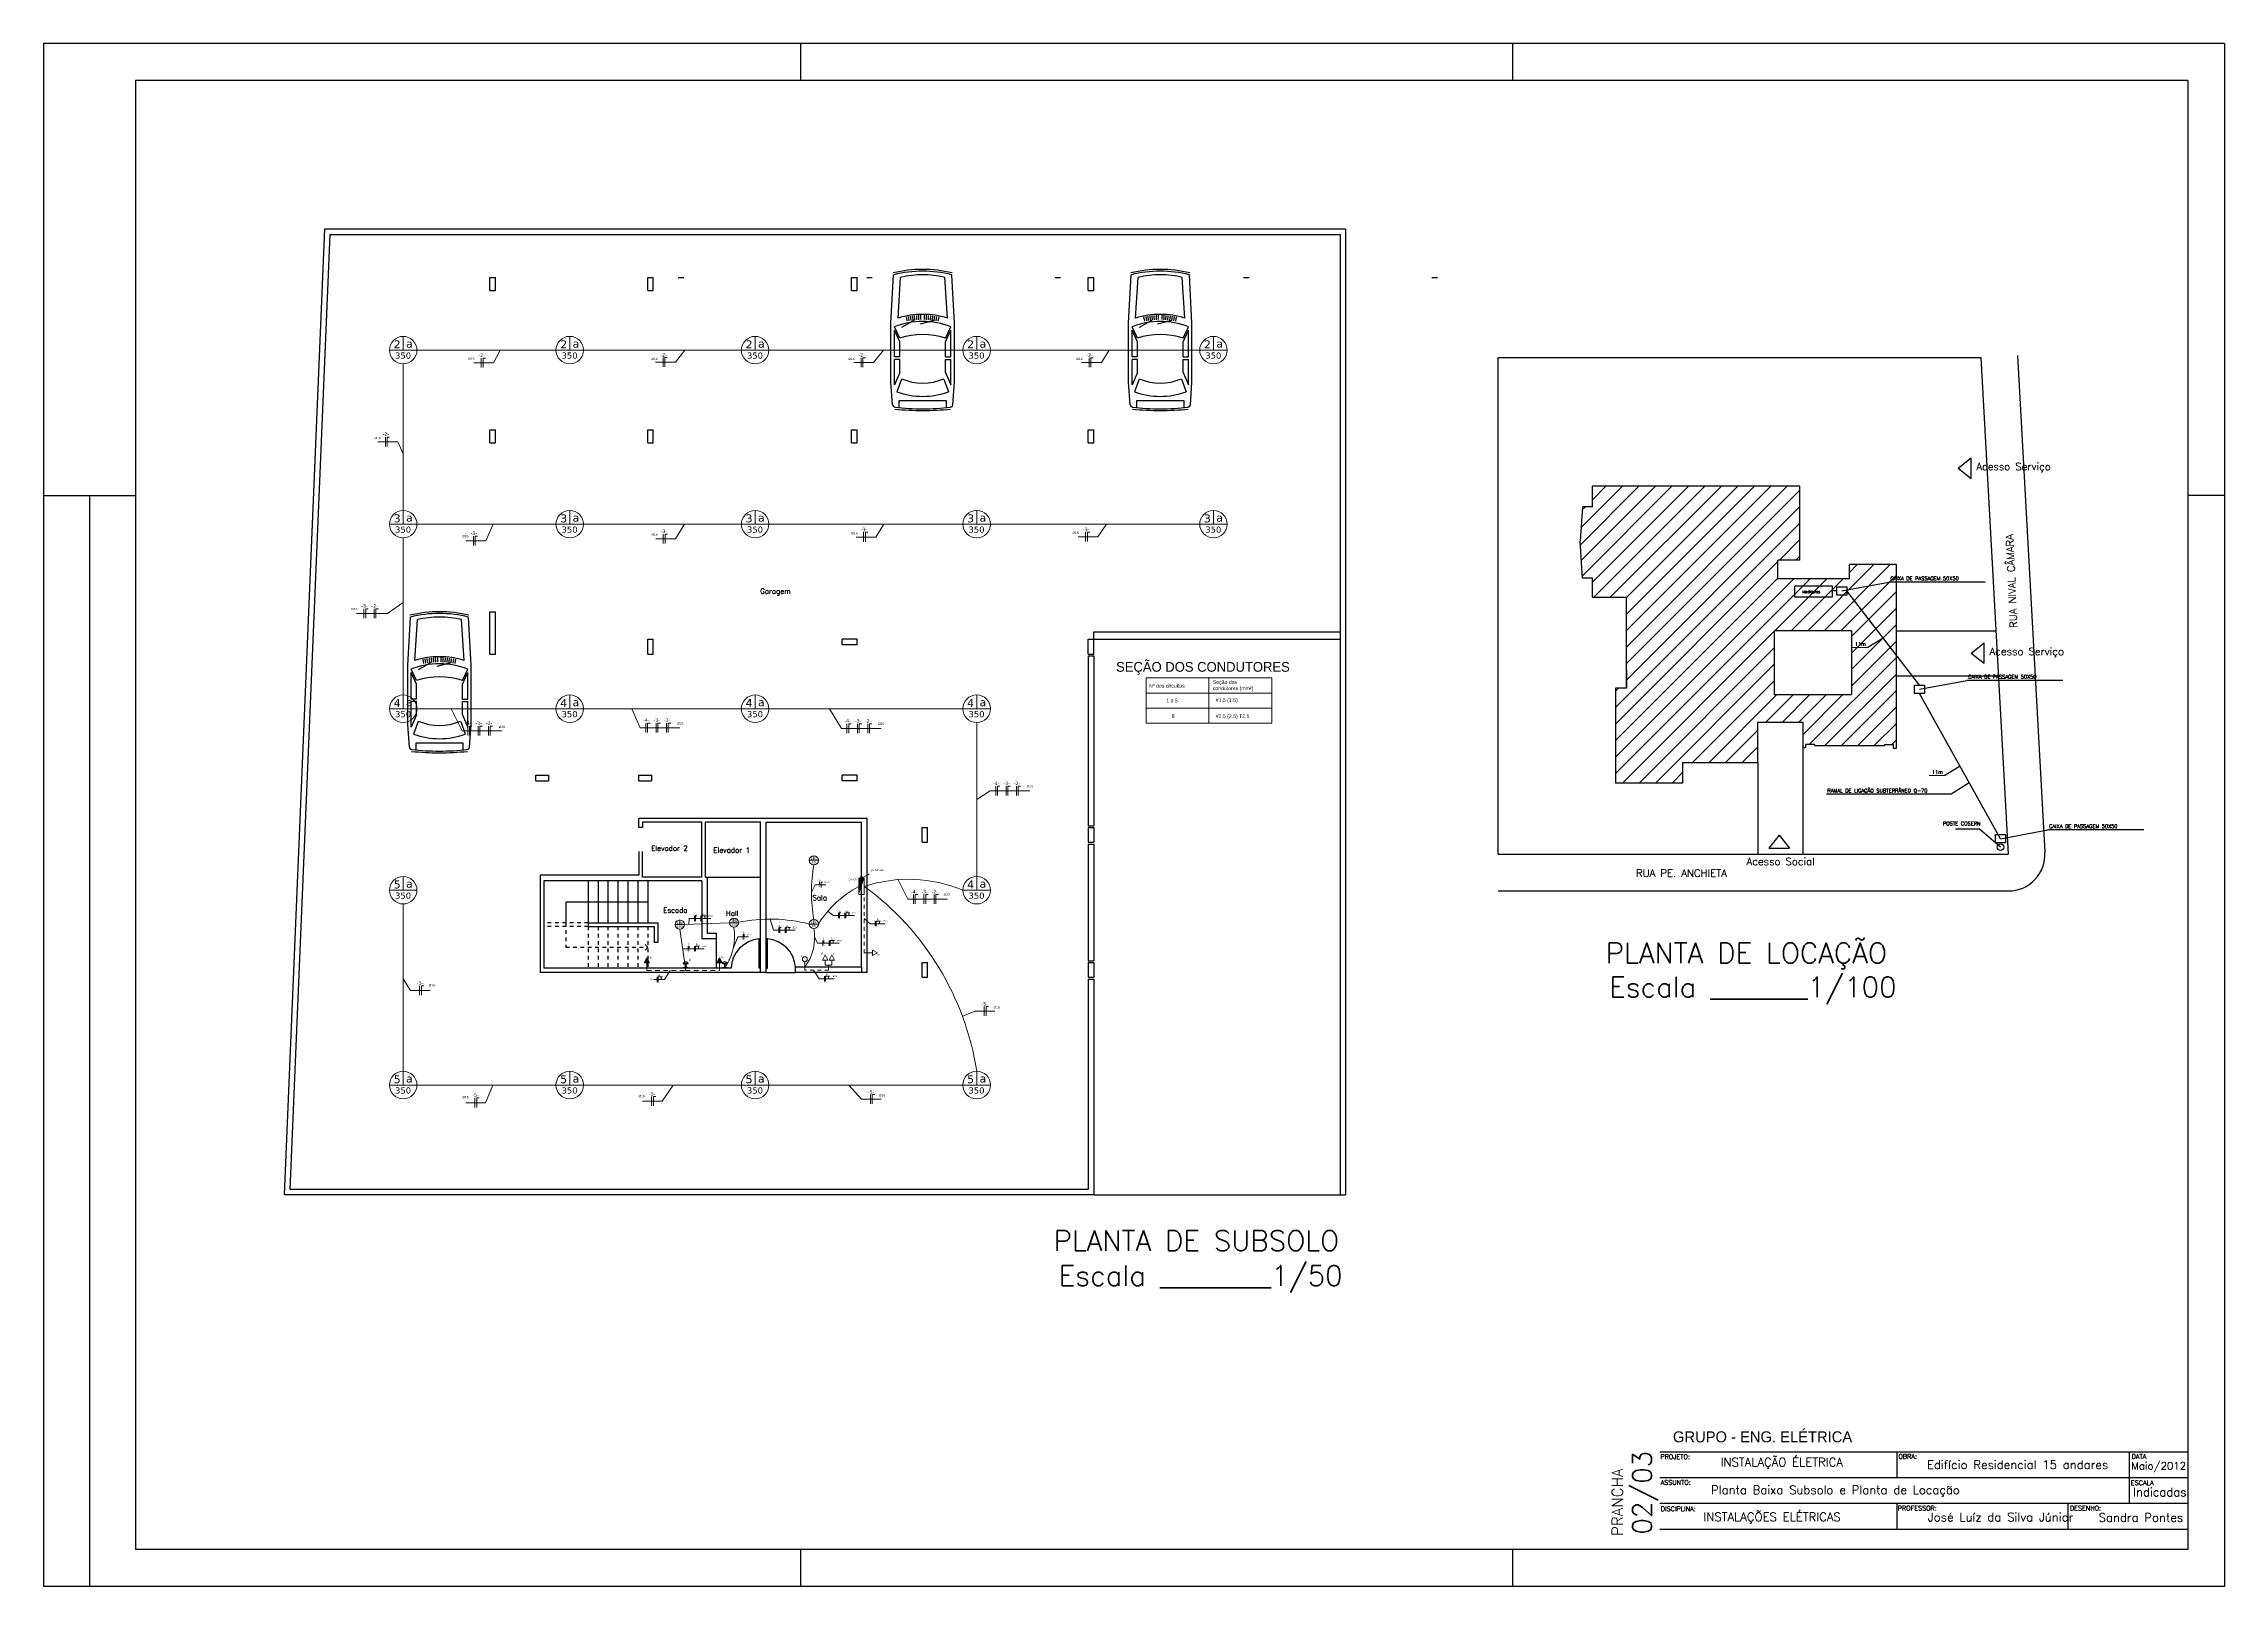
# Model space of a CAD drawing. Header units: millimetres. Extents: x 178 to 457, y 838 to 920.
# Drawn here: x 329.8 to 389.2, y 864.1 to 906.1 of the extents above; entities that cross this region are included whole.
import ezdxf

# ---------------------------------------------------------------- set-up
doc = ezdxf.new("R2010")
doc.units = ezdxf.units.MM
for name, pattern in [('DASHED2', [0.375, 0.25, -0.125]), ('HIDDEN', [0.375, 0.25, -0.125]), ('HIDDEN2', [4.7625, 3.175, -1.5875])]:
    doc.linetypes.add(name, pattern=pattern)
for name, color, linetype in [('Alvenaria', 7, 'Continuous'), ('Esquadrias', 5, 'Continuous'), ('MEDICAO', 4, 'Continuous'), ('Paredebaix', 4, 'Continuous'), ('Piso', 1, 'Continuous'), ('Projeção', 8, 'HIDDEN'), ('SITUACAO', 2, 'Continuous'), ('Texto', 2, 'Continuous'), ('TEXTO-GERAL', 3, 'Continuous'), ('VISTAS', 2, 'Continuous')]:
    doc.layers.add(name, color=color, linetype=linetype)
for name, color, linetype, lineweight in [('ELE - Eletrodutos', 51, 'Continuous', 5), ('ELE - Iluminação', 1, 'Continuous', 5), ('ELE - Interruptores', 1, 'Continuous', 5), ('ELE - Legenda', 1, 'Continuous', 5), ('ELE - Tomadas', 1, 'Continuous', 5)]:
    doc.layers.add(name, color=color, linetype=linetype, lineweight=lineweight)
doc.styles.add('Potencia', font='verdana.ttf', dxfattribs={"height": 0.075})
doc.styles.add('ROMANS', font='ROMANS.SHX', dxfattribs={"height": 0.05})
doc.styles.add('STYLE3', font='', dxfattribs={"height": 0.25})
doc.styles.add('STYLE4', font='romans.shx')
doc.styles.get('STYLE3').set_extended_font_data('AvantGarde Bk BT')

# ---------------------------------------------------------------- blocks, each defined once
blk = doc.blocks.new('carro1')
for p, q in [((-1.603, 0.706), (-1.792, 0.706)), ((-1.711, 0.876), (-1.099, 0.922)), ((-1.603, -0.59), (-1.603, 0.706)), ((-1.012, 0.637), (-1.36, 0.761)), ((-1.171, 0.826), (-0.475, 0.826)), ((-0.835, 0.682), (-1.171, 0.826)), ((-1.099, 0.922), (0.509, 0.922)), ((-0.835, 0.682), (-0.475, 0.682)), ((-0.475, 0.682), (-0.475, 0.826)), ((-0.403, 0.682), (-0.403, 0.826)), ((-0.403, 0.826), (0.317, 0.826)), ((-0.403, 0.682), (0.005, 0.682)), ((0.005, 0.682), (0.317, 0.826)), ((0.101, 0.682), (0.413, 0.826)), ((0.581, 0.298), (0.389, 0.634)), ((0.509, 0.922), (1.829, 0.85)), ((0.647, 0.73), (1.757, 0.658)), ((0.581, -0.254), (0.485, 0.13)), ((0.564, 0.481), (0.682, 0.502)), ((0.573, 0.428), (0.692, 0.446)), ((0.582, 0.375), (0.701, 0.39)), ((0.589, 0.321), (0.709, 0.333)), ((0.595, 0.268), (0.715, 0.277)), ((0.6, 0.214), (0.72, 0.22)), ((0.603, 0.16), (0.723, 0.163)), ((0.605, 0.106), (0.725, 0.106)), ((0.605, 0.01), (0.725, 0.01)), ((-1.792, -0.59), (-1.603, -0.59)), ((-1.012, -0.521), (-1.36, -0.646)), ((-0.835, -0.566), (-1.171, -0.71)), ((-0.835, -0.566), (-0.475, -0.566)), ((-0.475, -0.566), (-0.475, -0.71)), ((-0.403, -0.566), (0.005, -0.566)), ((-0.403, -0.566), (-0.403, -0.71)), ((0.005, -0.566), (0.317, -0.71)), ((0.101, -0.566), (0.413, -0.71)), ((0.564, -0.366), (0.682, -0.387)), ((0.573, -0.313), (0.692, -0.331)), ((0.582, -0.259), (0.701, -0.274)), ((0.589, -0.206), (0.709, -0.218)), ((0.595, -0.152), (0.715, -0.161)), ((0.6, -0.098), (0.72, -0.104)), ((0.603, -0.044), (0.723, -0.047)), ((0.647, -0.615), (1.757, -0.542)), ((-1.711, -0.761), (-1.099, -0.806)), ((-1.171, -0.71), (-0.475, -0.71)), ((-1.099, -0.806), (0.509, -0.806)), ((-0.403, -0.71), (0.317, -0.71)), ((0.509, -0.806), (1.829, -0.734))]:
    blk.add_line(p, q)
for centre, radius, start, end in [((5.139, 0.058), 7.008, 173.77883, 186.22117), ((5.139, 0.058), 6.96, 173.77883, 186.22117), ((-1.708, 0.804), 0.072, 92.2026, 173.77883), ((0.595, 0.058), 2.078, 160.21266, 199.78734), ((0.319, 0.058), 1.442, 156.46342, 203.53658), ((-1.879, 0.058), 2.076, 342.50768, 17.49232), ((-1.563, 0.058), 2.12, 338.76069, 21.23931), ((-1.515, 0.058), 2.264, 342.72267, 17.27733), ((-0.707, 0.058), 2.536, 346.31445, 13.68555), ((-1.39, 0.058), 3.315, 346.17755, 13.82245), ((-1.39, 0.058), 3.363, 346.17755, 13.82245), ((-1.708, -0.689), 0.072, 186.22117, 267.7974)]:
    blk.add_arc(centre, radius, start, end)
blk = doc.blocks.new('Inter_1secao')
at = {"layer": 'ELE - Tomadas', "color": 0}
blk.add_line((0, 0), (0.2, 0), dxfattribs=at)
blk.add_circle((0.3, 0), 0.0926, dxfattribs=at)
blk = doc.blocks.new('Tomada_30')
at = {"layer": 'ELE - Tomadas', "color": 0}
for p, q in [((0, 0), (0.2, 0)), ((0.2, 0), (0.2, 0.1)), ((0.2, 0.1), (0.4, 0)), ((0.2, 0), (0.2, -0.1)), ((0.2, -0.1), (0.4, 0))]:
    blk.add_line(p, q, dxfattribs=at)
blk = doc.blocks.new('Tomada_200')
at = {"layer": 'ELE - Tomadas'}
h = blk.add_hatch(color=0, dxfattribs=at)
h.paths.add_polyline_path([(0.4, 0), (0.2, 0.1), (0.2, 0)])
h.paths.add_polyline_path([(0.4, 0), (0.2, 0), (0.2, -0.1)])
at = {"layer": 'ELE - Tomadas', "color": 0}
blk.add_line((0, 0), (0.4, 0), dxfattribs=at)
at = {"layer": 'ELE - Tomadas'}
for p, q in [((0.2, 0), (0.2, 0.1)), ((0.2, 0.1), (0.4, 0)), ((0.2, 0), (0.2, -0.1)), ((0.2, -0.1), (0.4, 0))]:
    blk.add_line(p, q, dxfattribs=at)

msp = doc.modelspace()

# ---------------------------------------------------------------- hatches: boundary and pattern name
at = {"layer": 'ELE - Tomadas', "linetype": 'Continuous'}
msp.add_hatch(color=1, dxfattribs=at).paths.add_polyline_path([(352.1225971, 883.3498453), (351.9728371, 883.3498453), (351.9728371, 882.9005653)])
at = {"layer": 'MEDICAO'}
h = msp.add_hatch(dxfattribs=at)
h.set_pattern_fill('ANGLE', color=256)
h.set_pattern_definition([(0, (1.844, 0), (0, 6.985), [5.08, -1.905]), (90, (1.844, 0), (-6.985, 4e-16), [5.08, -1.905])])
h.paths.add_polyline_path([(379.8995495, 886.6556043, 1), (379.9463194, 886.6556043, 1)])
at = {"layer": 'Piso'}
h = msp.add_hatch(dxfattribs=at)
h.set_pattern_fill('LINE', color=256, scale=0.1, angle=45, style=0)
h.set_pattern_definition([(45, (118.7405, 461.27856), (-0.2245064, 0.2245064), [])])
h.paths.add_polyline_path([(372.8834866, 888.5189465), (372.5834866, 888.5189465), (372.5834866, 885.9389465), (374.4084866, 885.9389465), (374.4084866, 886.4989465), (376.4584866, 886.4989465), (376.4584866, 887.5989465), (377.6834866, 887.5989465), (377.6834866, 887.0089465), (377.6834866, 886.9089465), (377.7584866, 886.9089465), (377.7584866, 886.9839465), (378.0084866, 886.9839465), (378.0084866, 886.9589465), (379.9084866, 886.9589465), (379.9084866, 886.9839465), (380.1584866, 886.9839465), (380.1584866, 886.8839465), (380.2334866, 886.8839465), (380.2334866, 891.8839465), (378.9584866, 891.8839465), (378.9584866, 891.5089465), (377.6584866, 891.5089465), (377.0084866, 891.5089465), (377.0084866, 892.0089465), (377.6084866, 892.0089465), (377.6084866, 892.0839465), (377.6084866, 894.0189465), (371.9584866, 894.0189465), (371.9584866, 893.4589465), (371.6834866, 893.4589465), (371.6234866, 892.5189465), (371.6873164, 891.5189465), (371.9584866, 891.5189465), (371.9584866, 890.9939465), (372.8834866, 890.9939465)])
h.paths.add_polyline_path([(376.9084866, 890.0839465), (379.0084866, 890.0839465), (379.0084866, 888.3489465), (376.9084866, 888.3489465)], flags=16)

# ---------------------------------------------------------------- linework, layer by layer
at = {"layer": 'Alvenaria'}
for p, q in [((332.268542, 905.0679574), (332.268542, 865.0679574)), ((388.168542, 905.0679574), (332.268542, 905.0679574)), ((388.168542, 905.0679574), (388.168542, 865.0679574)), ((336.3300364, 874.7255655), (337.4300364, 901.0255655)), ((336.4864413, 874.8755655), (337.5738938, 900.8755655)), ((337.4300364, 901.0255655), (365.2300364, 901.0255655)), ((337.5738938, 900.8755655), (365.0800364, 900.8755655)), ((365.0800364, 900.8755655), (365.0800364, 874.7255655)), ((365.2300364, 901.0255655), (365.2300364, 874.7255655)), ((341.9238938, 899.7005655), (342.0738938, 899.7005655)), ((341.9238938, 899.3505655), (341.9238938, 899.7005655)), ((341.9238938, 899.3505655), (342.0738938, 899.3505655)), ((342.0738938, 899.3505655), (342.0738938, 899.7005655)), ((346.2238938, 899.3505655), (346.2238938, 899.7005655)), ((346.2238938, 899.7005655), (346.3738938, 899.7005655)), ((346.2238938, 899.3505655), (346.3738938, 899.3505655)), ((346.3738938, 899.3505655), (346.3738938, 899.7005655)), ((347.0561088, 899.7005655), (347.2061088, 899.7005655)), ((351.7738938, 899.3505655), (351.7738938, 899.7005655)), ((351.7738938, 899.7005655), (351.9238938, 899.7005655)), ((351.7738938, 899.3505655), (351.9238938, 899.3505655)), ((351.9238938, 899.3505655), (351.9238938, 899.7005655)), ((352.1883237, 899.7005655), (352.3383237, 899.7005655)), ((357.3205387, 899.7005655), (357.4705387, 899.7005655)), ((358.2238938, 899.3505655), (358.2238938, 899.7005655)), ((358.2238938, 899.7005655), (358.3738938, 899.7005655)), ((358.2238938, 899.3505655), (358.3738938, 899.3505655)), ((358.3738938, 899.3505655), (358.3738938, 899.7005655)), ((362.4527537, 899.7005655), (362.6027537, 899.7005655)), ((367.5849687, 899.7005655), (367.7349687, 899.7005655)), ((341.9238938, 895.5505655), (342.0738938, 895.5505655)), ((341.9238938, 895.2005655), (341.9238938, 895.5505655)), ((341.9238938, 895.2005655), (342.0738938, 895.2005655)), ((342.0738938, 895.2005655), (342.0738938, 895.5505655)), ((346.2238938, 895.5505655), (346.3738938, 895.5505655)), ((346.2238938, 895.2005655), (346.2238938, 895.5505655)), ((346.2238938, 895.2005655), (346.3738938, 895.2005655)), ((346.3738938, 895.2005655), (346.3738938, 895.5505655)), ((351.7738938, 895.5505655), (351.9238938, 895.5505655)), ((351.7738938, 895.2005655), (351.7738938, 895.5505655)), ((351.7738938, 895.2005655), (351.9238938, 895.2005655)), ((351.9238938, 895.2005655), (351.9238938, 895.5505655)), ((358.2238938, 895.5505655), (358.3738938, 895.5505655)), ((358.2238938, 895.2005655), (358.2238938, 895.5505655)), ((358.2238938, 895.2005655), (358.3738938, 895.2005655)), ((358.3738938, 895.2005655), (358.3738938, 895.5505655)), ((341.9238938, 889.4505655), (341.9238938, 890.6005655)), ((341.9238938, 890.6005655), (342.0738938, 890.6005655)), ((342.0738938, 889.4505655), (342.0738938, 890.6005655)), ((346.2238938, 889.4505655), (346.2238938, 889.8505655)), ((346.2238938, 889.8505655), (346.3738938, 889.8505655)), ((346.3738938, 889.4505655), (346.3738938, 889.8505655)), ((351.9238938, 889.8505655), (351.5238938, 889.8505655)), ((351.5238938, 889.7005655), (351.5238938, 889.8505655)), ((351.9238938, 889.7005655), (351.9238938, 889.8505655)), ((358.2238938, 889.4505655), (358.2238938, 889.8505655)), ((358.2238938, 889.8505655), (358.3738938, 889.8505655)), ((358.3738938, 889.4505655), (358.3738938, 889.8505655)), ((341.9238938, 889.4505655), (342.0738938, 889.4505655)), ((346.2238938, 889.4505655), (346.3738938, 889.4505655)), ((351.9238938, 889.7005655), (351.5238938, 889.7005655)), ((358.2238938, 889.4505655), (358.3738938, 889.4505655)), ((358.2238938, 889.4005655), (358.2238938, 884.7755655)), ((358.2238938, 889.4005655), (358.3738938, 889.4005655)), ((358.3738938, 889.4005655), (358.3738938, 884.7755655)), ((343.172717, 886.0005655), (343.172717, 886.1505655)), ((343.172717, 886.1505655), (343.522717, 886.1505655)), ((343.172717, 886.0005655), (343.522717, 886.0005655)), ((343.522717, 886.1505655), (343.522717, 886.0005655)), ((345.977717, 886.0005655), (345.977717, 886.1505655)), ((345.977717, 886.1505655), (346.327717, 886.1505655)), ((345.977717, 886.0005655), (346.327717, 886.0005655)), ((346.327717, 886.1505655), (346.327717, 886.0005655)), ((351.5238938, 886.0005655), (351.5238938, 886.1505655)), ((351.9238938, 886.1505655), (351.5238938, 886.1505655)), ((351.9238938, 886.0005655), (351.5238938, 886.0005655)), ((351.9238938, 886.0005655), (351.9238938, 886.1505655)), ((352.197717, 884.9755655), (345.977717, 884.9755655)), ((345.977717, 884.7255655), (345.977717, 884.9755655)), ((346.077717, 884.7255655), (345.977717, 884.7255655)), ((347.697717, 884.8755655), (346.077717, 884.8755655)), ((346.077717, 884.8755655), (346.077717, 884.7255655)), ((347.697717, 883.3755655), (347.697717, 884.8755655)), ((347.797717, 883.3755655), (347.797717, 884.8755655)), ((349.297717, 884.8755655), (347.797717, 884.8755655)), ((349.297717, 880.7755655), (349.297717, 884.8755655)), ((349.447717, 880.7755655), (349.447717, 884.8755655)), ((349.447717, 884.8755655), (352.047717, 884.8755655)), ((352.047717, 880.9255655), (352.047717, 884.8755655)), ((352.197717, 880.7755655), (352.197717, 884.9755655)), ((353.697717, 884.7255655), (353.847717, 884.7255655)), ((353.697717, 884.3255655), (353.697717, 884.7255655)), ((353.847717, 884.3255655), (353.847717, 884.7255655)), ((358.2238938, 884.7755655), (358.3738938, 884.7755655)), ((358.2238938, 884.7255655), (358.3738938, 884.7255655)), ((358.2238938, 884.7255655), (358.2238938, 884.3255655)), ((358.3738938, 884.7255655), (358.3738938, 884.3255655)), ((345.977717, 884.0755655), (345.977717, 883.4255655)), ((346.077717, 883.3755655), (346.077717, 884.0755655)), ((353.697717, 884.3255655), (353.847717, 884.3255655)), ((358.2238938, 884.3255655), (358.3738938, 884.3255655)), ((358.2238938, 884.2755655), (358.3738938, 884.2755655)), ((358.2238938, 884.2755655), (358.2238938, 881.1005655)), ((358.3738938, 884.2755655), (358.3738938, 881.1005655)), ((345.977717, 883.4255655), (343.297717, 883.4255655)), ((343.297717, 883.4255655), (343.297717, 880.7755655)), ((347.697717, 883.3755655), (346.077717, 883.3755655)), ((347.797717, 883.3755655), (347.847717, 883.3755655)), ((347.847717, 881.8455655), (347.847717, 883.3755655)), ((347.847717, 883.3755655), (349.297717, 883.3755655)), ((343.397717, 883.2755655), (343.397717, 880.8955655)), ((347.697717, 883.2755655), (343.397717, 883.2755655)), ((344.597717, 883.2755655), (344.597717, 882.1355655)), ((344.869143, 883.2755655), (344.869143, 882.1355655)), ((345.140572, 883.2755655), (345.140572, 882.1355655)), ((345.412001, 883.2755655), (345.412001, 882.1355655)), ((345.68343, 883.2755655), (345.68343, 882.1355655)), ((345.954859, 883.2755655), (345.954859, 882.1355655)), ((346.226288, 883.2755655), (346.226288, 882.1355655)), ((347.697717, 883.2755655), (347.697717, 881.6955655)), ((344.597717, 882.1355655), (346.497717, 882.1355655)), ((344.597717, 882.1355655), (344.597717, 882.0355655)), ((346.497717, 882.1355655), (346.497717, 881.5955655)), ((344.597717, 882.0355655), (346.397717, 882.0355655)), ((346.397717, 882.0355655), (346.397717, 881.5955655)), ((346.497717, 881.5955655), (346.397717, 881.5955655)), ((348.097717, 881.6955655), (347.697717, 881.6955655)), ((348.097717, 881.8455655), (347.847717, 881.8455655)), ((348.097717, 881.6955655), (348.097717, 881.8455655)), ((348.097717, 880.8955655), (348.097717, 881.6955655)), ((352.047717, 880.9255655), (350.247717, 880.9255655)), ((350.247717, 880.7755655), (350.247717, 880.9255655)), ((353.697717, 881.0505655), (353.847717, 881.0505655)), ((353.697717, 880.6505655), (353.697717, 881.0505655)), ((353.847717, 880.6505655), (353.847717, 881.0505655)), ((358.2238938, 881.1005655), (358.3738938, 881.1005655)), ((358.2238938, 881.0505655), (358.3738938, 881.0505655)), ((358.2238938, 881.0505655), (358.2238938, 880.6505655)), ((358.3738938, 881.0505655), (358.3738938, 880.6505655)), ((346.947717, 880.7755655), (343.297717, 880.7755655)), ((346.947717, 880.8955655), (343.397717, 880.8955655)), ((348.497717, 880.8955655), (346.947717, 880.8955655)), ((348.497717, 880.7755655), (346.947717, 880.7755655)), ((349.447717, 880.7755655), (349.297717, 880.7755655)), ((351.047717, 880.7755655), (350.247717, 880.7755655)), ((352.197717, 880.7755655), (351.047717, 880.7755655)), ((353.697717, 880.6505655), (353.847717, 880.6505655)), ((358.2238938, 880.6505655), (358.3738938, 880.6505655)), ((358.2238938, 880.6005655), (358.3738938, 880.6005655)), ((358.2238938, 880.6005655), (358.2238938, 874.8755655)), ((358.3738938, 880.6005655), (358.3738938, 874.7255655)), ((358.3738938, 874.7255655), (336.3300364, 874.7255655)), ((358.2238938, 874.8755655), (336.4864413, 874.8755655)), ((365.0800364, 874.7255655), (365.2300364, 874.7255655)), ((388.168542, 865.0679574), (332.268542, 865.0679574))]:
    msp.add_line(p, q, dxfattribs=at)
at = {"layer": 'ELE - Eletrodutos'}
for p, q in [((339.9384049, 897.7239012), (343.7241305, 897.7239012)), ((342.2015924, 897.7239012), (342.0243884, 897.3820608)), ((344.4743116, 897.7239012), (348.7740878, 897.7239012)), ((347.2373328, 897.7239012), (346.9759451, 897.3929219)), ((349.5242689, 897.7239012), (354.8080435, 897.7239012)), ((352.6436951, 897.7239012), (352.373949, 897.3836673)), ((355.5582245, 897.7239012), (361.2571965, 897.7239012)), ((358.7930356, 897.7239012), (358.5791101, 897.3843736)), ((339.5633143, 897.3488107), (339.5633143, 893.3608575)), ((341.4859732, 897.3820608), (342.0243884, 897.3820608)), ((341.6882199, 897.5094073), (341.6882199, 897.2547784)), ((341.7367886, 897.2547377), (341.7368344, 897.5094073)), ((341.7368344, 897.5094073), (341.8040314, 897.5093952)), ((346.4375299, 897.3929219), (346.9759451, 897.3929219)), ((346.6397766, 897.5202684), (346.6397766, 897.2656396)), ((346.6883453, 897.2655989), (346.6883911, 897.5202684)), ((346.6883911, 897.5202684), (346.7555881, 897.5202564)), ((351.8355338, 897.3836673), (352.373949, 897.3836673)), ((352.0377805, 897.5110137), (352.0377805, 897.2563849)), ((352.0863492, 897.2563442), (352.086395, 897.5110137)), ((352.086395, 897.5110137), (352.153592, 897.5110017)), ((358.0406949, 897.3843736), (358.5791101, 897.3843736)), ((358.2429416, 897.5117201), (358.2429416, 897.2570912)), ((358.2915103, 897.2570505), (358.2915561, 897.5117201)), ((358.2915561, 897.5117201), (358.3587531, 897.511708)), ((338.8754759, 895.229463), (339.4138911, 895.229463)), ((339.0777227, 895.3568095), (339.0777227, 895.1021807)), ((339.1262914, 895.10214), (339.1263371, 895.3568095)), ((339.1263371, 895.3568095), (339.1935341, 895.3567974)), ((339.5633143, 894.8984474), (339.4138911, 895.229463)), ((339.9384049, 892.985767), (343.7241305, 892.985767)), ((341.8112589, 892.5344856), (342.0147103, 892.985767)), ((344.4743116, 892.985767), (348.7740878, 892.985767)), ((347.2267723, 892.985767), (346.9819012, 892.5901023)), ((349.5242689, 892.985767), (354.8080435, 892.985767)), ((352.6518589, 892.985767), (352.4384411, 892.6363393)), ((355.5582245, 892.985767), (361.2571965, 892.985767)), ((358.7183541, 892.9813385), (358.4859554, 892.6367629)), ((339.5633143, 892.6106765), (339.5633143, 888.3357903)), ((341.2728436, 892.5344856), (341.8112589, 892.5344856)), ((341.4750904, 892.6618321), (341.4750904, 892.4072032)), ((341.5236591, 892.4071625), (341.5237048, 892.6618321)), ((341.5237048, 892.6618321), (341.5909018, 892.66182)), ((346.443486, 892.5901023), (346.9819012, 892.5901023)), ((346.6457327, 892.7174488), (346.6457327, 892.4628199)), ((346.6943014, 892.4627792), (346.6943472, 892.7174488)), ((346.6943472, 892.7174488), (346.7615442, 892.7174367)), ((351.9000259, 892.6363393), (352.4384411, 892.6363393)), ((352.1022727, 892.7636858), (352.1022727, 892.509057)), ((352.1508414, 892.5090163), (352.1508871, 892.7636858)), ((352.1508871, 892.7636858), (352.2180841, 892.7636738)), ((357.9475401, 892.6367629), (358.4859554, 892.6367629)), ((358.1497869, 892.7641094), (358.1497869, 892.5094805)), ((358.1983556, 892.5094398), (358.1984014, 892.7641094)), ((358.1984014, 892.7641094), (358.2655984, 892.7640973)), ((338.2903472, 890.5549511), (339.1371655, 890.5549511)), ((338.4925939, 890.6822976), (338.4925939, 890.4276687)), ((338.5411626, 890.427628), (338.5412084, 890.6822976)), ((338.5412084, 890.6822976), (338.6084054, 890.6822855)), ((338.7725907, 890.6822816), (338.7725907, 890.4276527)), ((338.8211594, 890.427612), (338.8212051, 890.6822816)), ((338.8212051, 890.6822816), (338.8884021, 890.6822695)), ((339.1371655, 890.5549511), (339.5633143, 890.8565116)), ((379.4607111, 889.6253766), (379.0336578, 889.6253766)), ((339.9384049, 887.9606997), (343.7241305, 887.9606997)), ((340.8732757, 887.9606997), (341.1695192, 887.3619414)), ((341.3201113, 887.4892718), (341.3201113, 887.234643)), ((341.36868, 887.2346023), (341.3687257, 887.4892718)), ((341.3687257, 887.4892718), (341.4359227, 887.4892597)), ((341.6038416, 887.4892879), (341.6038416, 887.234659)), ((341.6524103, 887.2346183), (341.6524561, 887.4892879)), ((341.6524561, 887.4892879), (341.719653, 887.4892758)), ((341.8838383, 887.4892718), (341.8838383, 887.234643)), ((341.932407, 887.2346023), (341.9324528, 887.4892718)), ((341.9324528, 887.4892718), (341.9996498, 887.4892597)), ((344.4743116, 887.9606997), (348.7740878, 887.9606997)), ((345.7871331, 887.9606997), (346.0191407, 887.4445614)), ((346.0191407, 887.4445614), (347.0980347, 887.4445614)), ((346.1697328, 887.5718919), (346.1697328, 887.317263)), ((346.2183015, 887.3172223), (346.2183473, 887.5718919)), ((346.2183473, 887.5718919), (346.2855443, 887.5718798)), ((346.4534631, 887.5719079), (346.4534631, 887.3172791)), ((346.5020318, 887.3172384), (346.5020776, 887.5719079)), ((346.5020776, 887.5719079), (346.5692746, 887.5718958)), ((346.7334599, 887.5718919), (346.7334599, 887.317263)), ((346.7820286, 887.3172223), (346.7820743, 887.5718919)), ((346.7820743, 887.5718919), (346.8492713, 887.5718798)), ((349.5242689, 887.9606997), (354.8080435, 887.9606997)), ((351.1752595, 887.9606997), (351.5006165, 887.4268825)), ((351.6512086, 887.5542129), (351.6512086, 887.2995841)), ((351.6997773, 887.2995434), (351.6998231, 887.5542129)), ((351.6998231, 887.5542129), (351.7670201, 887.5542008)), ((351.9349389, 887.554229), (351.9349389, 887.2996001)), ((351.9835076, 887.2995594), (351.9835534, 887.554229)), ((351.9835534, 887.554229), (352.0507504, 887.5542169)), ((352.2149357, 887.5542129), (352.2149357, 887.2995841)), ((352.2635044, 887.2995434), (352.2635501, 887.5542129)), ((352.2635501, 887.5542129), (352.3307471, 887.5542008)), ((355.183134, 887.5856092), (355.183134, 883.3952144)), ((341.1695192, 887.3619414), (342.2484132, 887.3619414)), ((351.5006165, 887.4268825), (352.5795105, 887.4268825)), ((355.183134, 885.4904118), (355.5513063, 885.7238575)), ((355.5513063, 885.7238575), (356.6302003, 885.7238575)), ((355.7018984, 885.8511879), (355.7018984, 885.5965591)), ((355.7504671, 885.5965184), (355.7505129, 885.8511879)), ((355.7505129, 885.8511879), (355.8177099, 885.8511759)), ((355.9856288, 885.851204), (355.9856288, 885.5965751)), ((356.0341975, 885.5965344), (356.0342432, 885.851204)), ((356.0342432, 885.851204), (356.1014402, 885.8511919)), ((356.2656255, 885.8511879), (356.2656255, 885.5965591)), ((356.3141942, 885.5965184), (356.3142399, 885.8511879)), ((356.3142399, 885.8511879), (356.3814369, 885.8511759)), ((381.5558293, 886.1396527), (381.128776, 886.1396527)), ((352.0832416, 883.3682305), (352.2471841, 883.4530767)), ((352.2471841, 883.4530767), (352.2339819, 883.4561402)), ((352.2440619, 883.4426363), (352.2471841, 883.4530767)), ((353.0359993, 883.3168919), (353.3124263, 882.777703)), ((350.6823768, 882.9672595), (350.7859189, 883.1677981)), ((350.7859189, 883.1677981), (351.0791796, 883.1677981)), ((350.9048416, 883.1677843), (350.9048545, 883.2397843)), ((350.9447773, 883.0957843), (350.9448031, 883.2397843)), ((350.9448031, 883.2397843), (350.9827989, 883.2397774)), ((353.3124263, 882.777703), (354.3913203, 882.777703)), ((353.4630184, 882.9050335), (353.4630184, 882.6504046)), ((353.5115871, 882.6503639), (353.5116328, 882.9050335)), ((353.5116328, 882.9050335), (353.5788298, 882.9050214)), ((353.7467487, 882.9050495), (353.7467487, 882.6504206)), ((353.7953174, 882.6503799), (353.7953632, 882.9050495)), ((353.7953632, 882.9050495), (353.8625602, 882.9050374)), ((354.0267454, 882.9050335), (354.0267454, 882.6504046)), ((354.0753141, 882.6503639), (354.0753599, 882.9050335)), ((354.0753599, 882.9050335), (354.1425569, 882.9050214)), ((339.5633143, 878.0915222), (339.5633143, 882.6450333)), ((348.4485903, 882.1355655), (347.2218438, 882.0855655)), ((347.354471, 882.2474092), (347.33961, 882.0903654)), ((347.354471, 882.2474092), (347.9409925, 882.2474092)), ((347.4984164, 882.3193953), (347.4984164, 882.1754183)), ((347.525879, 882.1753953), (347.5259048, 882.3193953)), ((347.5259048, 882.3193953), (347.5639006, 882.3193885)), ((347.6719995, 882.3194067), (347.6719995, 882.1754298)), ((347.6994621, 882.1754068), (347.699488, 882.3194067)), ((347.699488, 882.3194067), (347.7374837, 882.3193999)), ((347.7501087, 882.3193999), (347.813435, 882.3193885)), ((347.7818158, 882.3194067), (347.7818158, 882.2474092)), ((349.6495178, 881.9338541), (349.5548043, 882.235032)), ((351.2717654, 882.3309051), (351.132578, 882.4510863)), ((351.2717654, 882.3309051), (351.8582869, 882.3309051)), ((351.4157108, 882.4028913), (351.4157108, 882.2589143)), ((351.4431734, 882.2588913), (351.4431993, 882.4028913)), ((351.4431993, 882.4028913), (351.481195, 882.4028844)), ((351.5892939, 882.4029027), (351.5892939, 882.2589257)), ((351.6167565, 882.2589027), (351.6167824, 882.4029027)), ((351.6167824, 882.4029027), (351.6547782, 882.4028959)), ((351.6674031, 882.4028959), (351.7307294, 882.4028845)), ((351.6991102, 882.4029027), (351.6991102, 882.3309051)), ((352.1196548, 882.2457877), (352.2838604, 882.1091657)), ((352.2838604, 882.1091657), (352.6916836, 882.1091657)), ((352.4226906, 882.1811633), (352.4226906, 882.0371863)), ((352.4501532, 882.0371633), (352.4501791, 882.1811633)), ((352.4501791, 882.1811633), (352.4881749, 882.1811564)), ((352.5007998, 882.1811564), (352.5641261, 882.1811451)), ((352.5325069, 882.1811633), (352.5325069, 882.1091657)), ((347.097717, 881.9614387), (347.2563791, 880.8955655)), ((347.3209935, 881.5004882), (347.3209935, 881.3565113)), ((347.348469, 881.4284882), (347.348482, 881.5004882)), ((347.4945766, 881.5004997), (347.4945766, 881.3565227)), ((347.5220392, 881.3564997), (347.5220651, 881.5004997)), ((347.5220651, 881.5004997), (347.5600608, 881.5004928)), ((347.5726858, 881.5004928), (347.6360121, 881.5004815)), ((347.6043929, 881.5004997), (347.6043929, 881.4285021)), ((348.6748011, 881.7483981), (348.5504152, 881.4308288)), ((348.6748011, 881.7483981), (348.9680618, 881.7483981)), ((348.8187465, 881.8203843), (348.8187465, 881.6764073)), ((348.846222, 881.7483843), (348.846235, 881.8203843)), ((349.6495178, 881.9338541), (350.2360393, 881.9338541)), ((349.7934632, 882.0058402), (349.7934632, 881.8618632)), ((349.8209258, 881.8618402), (349.8209517, 882.0058402)), ((349.8209517, 882.0058402), (349.8589475, 882.0058334)), ((349.9670463, 882.0058516), (349.9670463, 881.8618747)), ((349.9945089, 881.8618516), (349.9945348, 882.0058516)), ((349.9945348, 882.0058516), (350.0325306, 882.0058448)), ((350.0451556, 882.0058448), (350.1084818, 882.0058334)), ((350.0768626, 882.0058516), (350.0768626, 881.9338541)), ((350.8515144, 881.582289), (350.7705598, 881.7296969)), ((350.8515144, 881.582289), (351.4380359, 881.582289)), ((350.9954598, 881.6542751), (350.9954598, 881.5102982)), ((351.0229354, 881.5822751), (351.0229483, 881.6542751)), ((351.1690429, 881.6542866), (351.1690429, 881.5103096)), ((351.1965056, 881.5102866), (351.1965314, 881.6542866)), ((351.1965314, 881.6542866), (351.2345272, 881.6542797)), ((351.2471522, 881.6542797), (351.3104785, 881.6542684)), ((351.2788593, 881.6542866), (351.2788593, 881.582289)), ((347.1770481, 881.4285021), (347.7635696, 881.4285021)), ((350.5014126, 880.9255655), (350.5014126, 880.8443924)), ((351.147717, 880.9255655), (351.147717, 880.8443924)), ((352.197717, 881.318946), (352.1167125, 881.318946)), ((339.7651, 880.2941593), (339.5633143, 880.6087149)), ((340.0106266, 880.4214898), (340.0106266, 880.1668609)), ((340.0591953, 880.1668202), (340.059241, 880.4214898)), ((340.059241, 880.4214898), (340.126438, 880.4214777)), ((346.4024766, 880.5865271), (346.6811137, 880.5865271)), ((346.4812877, 880.6585246), (346.4812877, 880.5145476)), ((346.5087503, 880.5145246), (346.5087762, 880.6585246)), ((346.5087762, 880.6585246), (346.546772, 880.6585178)), ((346.5593969, 880.6585178), (346.6227232, 880.6585064)), ((346.591104, 880.6585246), (346.591104, 880.5865271)), ((346.6811137, 880.5865271), (346.8323072, 880.8361252)), ((350.7351224, 880.8443924), (350.895254, 880.6109728)), ((350.895254, 880.6109728), (351.3030772, 880.6109728)), ((351.0340842, 880.6829704), (351.0340842, 880.5389934)), ((351.0615468, 880.5389704), (351.0615727, 880.6829704)), ((351.0615727, 880.6829704), (351.0995685, 880.6829636)), ((351.1121934, 880.6829636), (351.1755197, 880.6829522)), ((351.1439005, 880.6829704), (351.1439005, 880.6109728)), ((339.7651, 880.2941593), (340.298874, 880.2941593)), ((355.1439501, 879.7246939), (354.7927294, 879.5943557)), ((355.1439501, 879.7246939), (355.6777241, 879.7246939)), ((355.3894767, 879.8520243), (355.3894767, 879.5973955)), ((355.4380454, 879.5973548), (355.4380911, 879.8520243)), ((355.4380911, 879.8520243), (355.5052881, 879.8520123)), ((343.7241305, 877.7164316), (339.9384049, 877.7164316)), ((341.5182228, 877.3634776), (341.5182228, 877.1088487)), ((341.5667916, 877.108808), (341.5668373, 877.3634776)), ((341.5668373, 877.3634776), (341.6340343, 877.3634655)), ((341.8064703, 877.2361471), (342.0061421, 877.7164316)), ((348.7740878, 877.7164316), (344.4743116, 877.7164316)), ((346.3305751, 877.400531), (346.3305751, 877.1459021)), ((346.3791438, 877.1458614), (346.3791896, 877.400531)), ((346.3791896, 877.400531), (346.4463866, 877.4005189)), ((346.6188226, 877.2732005), (346.9196512, 877.7164316)), ((354.8080435, 877.7164316), (349.5242689, 877.7164316)), ((352.0442499, 877.3274309), (351.7036484, 877.7164316)), ((352.2897765, 877.4547613), (352.2897765, 877.2001325)), ((352.3383452, 877.2000918), (352.3383909, 877.4547613)), ((352.3383909, 877.4547613), (352.4055879, 877.4547493)), ((341.2726963, 877.2361471), (341.8064703, 877.2361471)), ((346.0850486, 877.2732005), (346.6188226, 877.2732005)), ((352.0442499, 877.3274309), (352.5780239, 877.3274309))]:
    msp.add_line(p, q, dxfattribs=at)
at = {"layer": 'ELE - Eletrodutos', "linetype": 'DASHED2', "ltscale": 0.25}
for p, q in [((352.1167125, 881.318946), (352.1225971, 882.9005653)), ((351.147717, 880.8443924), (350.5014126, 880.8443924))]:
    msp.add_line(p, q, dxfattribs=at)
at = {"layer": 'ELE - Eletrodutos', "linetype": 'DASHED2', "ltscale": 0.5}
for p, q in [((346.19881, 880.8955655), (346.19881, 880.8361252)), ((346.19881, 880.8361252), (347.2563791, 880.8361252)), ((347.2563791, 880.8955655), (347.2563791, 880.8361252)), ((347.2563791, 880.8361252), (348.1779813, 880.8361252)), ((348.1779813, 880.8361252), (348.1779813, 880.8955655))]:
    msp.add_line(p, q, dxfattribs=at)
at = {"layer": 'ELE - Eletrodutos'}
msp.add_circle((352.0477171, 883.3498453), 0.04, dxfattribs=at)
for centre, radius, start, end in [((354.9432113, 882.9672595), 4.2608345, 169.952982972, 190.047017028), ((353.3238438, 879.4571103), 3.8597816, 67.385469172, 108.13285314), ((353.3798801, 880.5106569), 2.9691131, 118.287319768, 147.640760944), ((347.587242, 876.9203953), 7.6856433, 8.764790004, 53.835368871), ((349.5548043, 877.9438155), 4.2912166, 75.577890968, 101.541970937), ((346.9716434, 881.7822045), 1.6174008, 326.757239889, 8.147967828), ((349.434734, 881.7296969), 1.3358258, 322.988649594, 10.611036975)]:
    msp.add_arc(centre, radius, start, end, dxfattribs=at)
at = {"layer": 'ELE - Iluminação'}
for p, q in [((339.1882238, 897.7239012), (339.9384049, 897.7239012)), ((339.5633143, 897.7239012), (339.5633143, 898.0989917)), ((343.7241305, 897.7239012), (344.4743116, 897.7239012)), ((344.0992211, 897.7239012), (344.0992211, 898.0989917)), ((348.7740878, 897.7239012), (349.5242689, 897.7239012)), ((349.1491783, 897.7239012), (349.1491783, 898.0989917)), ((354.8080435, 897.7239012), (355.5582245, 897.7239012)), ((355.183134, 897.7239012), (355.183134, 898.0989917)), ((361.2571965, 897.7239012), (362.0073775, 897.7239012)), ((361.632287, 897.7239012), (361.632287, 898.0989917)), ((339.1882238, 892.985767), (339.9384049, 892.985767)), ((339.5633143, 892.985767), (339.5633143, 893.3608575)), ((343.7241305, 892.985767), (344.4743116, 892.985767)), ((344.0992211, 892.985767), (344.0992211, 893.3608575)), ((348.7740878, 892.985767), (349.5242689, 892.985767)), ((349.1491783, 892.985767), (349.1491783, 893.3608575)), ((354.8080435, 892.985767), (355.5582245, 892.985767)), ((355.183134, 892.985767), (355.183134, 893.3608575)), ((361.2571965, 892.985767), (362.0073775, 892.985767)), ((361.632287, 892.985767), (361.632287, 893.3608575)), ((339.5633143, 887.9606997), (339.5633143, 888.3357903)), ((344.0992211, 887.9606997), (344.0992211, 888.3357903)), ((349.1491783, 887.9606997), (349.1491783, 888.3357903)), ((355.183134, 887.9606997), (355.183134, 888.3357903)), ((339.1882238, 887.9606997), (339.9384049, 887.9606997)), ((343.7241305, 887.9606997), (344.4743116, 887.9606997)), ((348.7740878, 887.9606997), (349.5242689, 887.9606997)), ((354.8080435, 887.9606997), (355.5582245, 887.9606997)), ((350.747717, 883.8347154), (350.747717, 883.9588422)), ((339.5633143, 883.0201239), (339.5633143, 883.3952144)), ((350.6235903, 883.8347154), (350.8718438, 883.8347154)), ((355.183134, 883.0201239), (355.183134, 883.3952144)), ((339.1882238, 883.0201239), (339.9384049, 883.0201239)), ((354.8080435, 883.0201239), (355.5582245, 883.0201239)), ((347.097717, 882.0855655), (347.097717, 882.2096922)), ((348.4485903, 882.1355655), (348.6968438, 882.1355655)), ((348.572717, 882.1355655), (348.572717, 882.2596922)), ((350.6235903, 882.0998035), (350.8718438, 882.0998035)), ((350.747717, 882.0998035), (350.747717, 882.2239302)), ((346.9735903, 882.0855655), (347.2218438, 882.0855655)), ((339.5633143, 877.7164316), (339.5633143, 878.0915222)), ((344.0992211, 877.7164316), (344.0992211, 878.0915222)), ((349.1491783, 877.7164316), (349.1491783, 878.0915222)), ((355.183134, 877.7164316), (355.183134, 878.0915222)), ((339.1882238, 877.7164316), (339.9384049, 877.7164316)), ((343.7241305, 877.7164316), (344.4743116, 877.7164316)), ((348.7740878, 877.7164316), (349.5242689, 877.7164316)), ((354.8080435, 877.7164316), (355.5582245, 877.7164316))]:
    msp.add_line(p, q, dxfattribs=at)
at = {"layer": 'ELE - Iluminação', "color": 1}
for centre, radius in [((339.5633143, 897.7239012), 0.3750905), ((344.0992211, 897.7239012), 0.3750905), ((349.1491783, 897.7239012), 0.3750905), ((355.183134, 897.7239012), 0.3750905), ((361.632287, 897.7239012), 0.3750905), ((339.5633143, 892.985767), 0.3750905), ((344.0992211, 892.985767), 0.3750905), ((349.1491783, 892.985767), 0.3750905), ((355.183134, 892.985767), 0.3750905), ((361.632287, 892.985767), 0.3750905), ((339.5633143, 887.9606997), 0.3750905), ((344.0992211, 887.9606997), 0.3750905), ((349.1491783, 887.9606997), 0.3750905), ((355.183134, 887.9606997), 0.3750905), ((350.747717, 883.8347154), 0.1241267), ((339.5633143, 883.0201239), 0.3750905), ((355.183134, 883.0201239), 0.3750905), ((347.097717, 882.0855655), 0.1241267), ((348.572717, 882.1355655), 0.1241267), ((350.747717, 882.0998035), 0.1241267), ((339.5633143, 877.7164316), 0.3750905), ((344.0992211, 877.7164316), 0.3750905), ((349.1491783, 877.7164316), 0.3750905), ((355.183134, 877.7164316), 0.3750905)]:
    msp.add_circle(centre, radius, dxfattribs=at)
at = {"layer": 'ELE - Legenda', "color": 1}
for p, q in [((359.7977922, 888.8048926), (361.3905999, 888.8048926)), ((359.7977922, 887.5685933), (359.7977922, 888.8048926)), ((361.3905999, 888.8048926), (363.2213829, 888.8048926)), ((361.5043092, 887.5685933), (361.5043092, 888.8182089)), ((363.2213829, 887.5685933), (363.2213829, 888.8048926)), ((359.7977922, 888.3805513), (361.3905999, 888.3805513)), ((361.3905999, 888.3805513), (363.2213829, 888.3805513)), ((359.7977922, 887.9745723), (361.3905999, 887.9745723)), ((359.7977922, 887.5685933), (361.3905999, 887.5685933)), ((361.3905999, 887.9745723), (363.2213829, 887.9745723)), ((361.3905999, 887.5685933), (363.2213829, 887.5685933))]:
    msp.add_line(p, q, dxfattribs=at)
at = {"layer": 'ELE - Tomadas'}
for p, q in [((347.1897023, 881.0135655), (347.3230559, 881.0135655)), ((347.1897023, 880.9155655), (347.1897023, 880.8955655)), ((347.3230559, 880.9155655), (347.1897023, 880.9155655)), ((347.2463791, 880.9155655), (347.2463791, 881.0135655)), ((347.2663791, 880.9155655), (347.2663791, 881.0135655)), ((347.3230559, 880.9155655), (347.3230559, 880.8955655)), ((348.2576886, 881.0135655), (348.3910421, 881.0135655)), ((348.2576886, 880.9155655), (348.2576886, 880.8955655)), ((348.3910421, 880.9155655), (348.2576886, 880.9155655)), ((348.3143654, 880.9155655), (348.3143654, 881.0135655)), ((348.3343654, 880.9155655), (348.3343654, 881.0135655)), ((348.3910421, 880.9155655), (348.3910421, 880.8955655)), ((351.2406459, 880.9755655), (351.0547881, 880.9755655)), ((351.147717, 880.9755655), (351.147717, 880.9255655)), ((347.1897023, 880.8955655), (347.3230559, 880.8955655)), ((348.2576886, 880.8955655), (348.3910421, 880.8955655))]:
    msp.add_line(p, q, dxfattribs=at)
at = {"layer": 'ELE - Tomadas', "color": 1, "linetype": 'Continuous'}
msp.add_lwpolyline([(352.1225971, 882.9005653), (351.9728371, 882.9005653), (351.9728371, 883.3498453), (352.1225971, 883.3498453)], close=True, dxfattribs=at)
at = {"layer": 'ELE - Tomadas'}
for centre, radius, start, end in [((347.2563791, 881.0135655), 0.0666768, 0, 180), ((347.2563791, 881.0802423), 0.05, 202.020795398, 337.979204602), ((348.3243654, 881.0135655), 0.0666768, 0, 180), ((348.3243654, 881.0802423), 0.05, 202.020795398, 337.979204602)]:
    msp.add_arc(centre, radius, start, end, dxfattribs=at)
at = {"layer": 'Esquadrias'}
for p, q in [((349.259335, 881.6955655), (349.289335, 881.6955655)), ((349.259335, 880.8955655), (349.259335, 881.6955655)), ((349.289335, 881.6955655), (349.289335, 880.8955655)), ((349.4860991, 881.6955655), (349.4560991, 881.6955655)), ((349.4560991, 881.6955655), (349.4560991, 880.8955655)), ((349.4860991, 880.8955655), (349.4860991, 881.6955655)), ((349.289335, 880.8955655), (349.259335, 880.8955655)), ((349.4560991, 880.8955655), (349.4860991, 880.8955655)), ((373.7895588, 867.7288893), (380.2445501, 867.7288893)), ((380.2445501, 867.7288893), (388.168542, 867.7288893)), ((380.2445501, 867.7288893), (380.2445501, 867.0288893)), ((386.5779078, 867.7288893), (386.5779078, 866.3288893)), ((373.7895588, 867.0288893), (388.168542, 867.0288893)), ((373.7895588, 866.3288893), (388.168542, 866.3288893)), ((380.2445501, 866.3288893), (380.2445501, 865.6288893)), ((384.8999068, 866.3288893), (384.8999068, 865.6288893)), ((373.7895588, 865.6288893), (388.168542, 865.6288893))]:
    msp.add_line(p, q, dxfattribs=at)
at = {"layer": 'Paredebaix'}
for p, q in [((329.768542, 906.0679574), (329.768542, 864.0679574)), ((389.168542, 906.0679574), (329.768542, 906.0679574)), ((350.388542, 906.0679574), (350.388542, 905.0679574)), ((369.778542, 906.0679574), (369.778542, 905.0679574)), ((389.168542, 906.0679574), (389.168542, 864.0679574)), ((383.5319515, 897.5743347), (384.2819515, 884.0543347)), ((369.3834866, 883.9989465), (369.3834866, 897.5189465)), ((369.3834866, 897.5189465), (382.5334866, 897.5189465)), ((382.5334866, 897.5189465), (383.2834866, 883.9989465)), ((381.9161231, 894.5115942), (382.2692497, 894.7915301)), ((382.2692497, 894.2316584), (382.2692497, 894.7915301)), ((377.6084866, 894.0189465), (371.9584866, 894.0189465)), ((371.9584866, 893.4589465), (371.9584866, 894.0189465)), ((377.6084866, 892.0839465), (377.6084866, 894.0189465)), ((381.9161231, 894.5115942), (382.2692497, 894.2316584)), ((329.768542, 893.7679574), (332.268542, 893.7679574)), ((331.018542, 893.7679574), (331.018542, 864.0679574)), ((371.6834866, 893.4589465), (371.6234866, 892.5189465)), ((371.9584866, 893.4589465), (371.6834866, 893.4589465)), ((389.168542, 893.7679574), (388.168542, 893.7679574)), ((371.6873164, 891.5189465), (371.6234866, 892.5189465)), ((377.0084866, 891.5089465), (377.0084866, 892.0089465)), ((377.6084866, 892.0089465), (377.0084866, 892.0089465)), ((377.6084866, 892.0089465), (377.6084866, 892.0839465)), ((380.2334866, 891.8839465), (378.9584866, 891.8839465)), ((378.9584866, 891.5089465), (378.9584866, 891.8839465)), ((380.2334866, 886.8839465), (380.2334866, 891.8839465)), ((371.9584866, 891.5189465), (371.6873164, 891.5189465)), ((371.9584866, 890.9939465), (371.9584866, 891.5189465)), ((377.0084866, 891.5089465), (377.6584866, 891.5089465)), ((378.4982262, 891.3013119), (377.4628239, 891.3013119)), ((377.4628239, 891.3013119), (377.4628239, 891.2666732)), ((377.4628239, 891.2666732), (377.4628239, 891.0044101)), ((377.4628239, 891.0044101), (378.4982262, 891.0044101)), ((377.6584866, 891.5089465), (378.9584866, 891.5089465)), ((378.4982262, 891.0044101), (378.4982262, 891.3013119)), ((378.6112903, 891.1669327), (378.4982262, 891.1669327)), ((380.8655941, 888.60305), (378.8806283, 891.1669327)), ((371.9584866, 890.9939465), (372.8834866, 890.9939465)), ((372.8834866, 888.5189465), (372.8834866, 890.9939465)), ((379.0084866, 890.0839465), (376.9084866, 890.0839465)), ((376.9084866, 890.0839465), (376.9084866, 888.3489465)), ((379.0084866, 890.0839465), (379.0084866, 888.3489465)), ((380.2334866, 890.0839465), (382.9459312, 890.0839465)), ((382.2749985, 889.4782549), (382.6281251, 889.7581907)), ((382.2749985, 889.4782549), (382.6281251, 889.198319)), ((382.6281251, 889.198319), (382.6281251, 889.7581907)), ((372.8834866, 889.0014465), (372.8834866, 888.5189465)), ((380.2334866, 888.8589465), (383.013886, 888.8589465)), ((372.8834866, 888.5189465), (372.5834866, 888.5189465)), ((372.5834866, 888.5189465), (372.5834866, 885.9389465)), ((376.9084866, 888.3489465), (379.0084866, 888.3489465)), ((383.0708646, 884.4220342), (380.8655941, 888.3765005)), ((376.4584866, 887.5989465), (377.6834866, 887.5989465)), ((376.4584866, 886.4989465), (376.4584866, 887.5989465)), ((376.4584866, 887.5989465), (377.6834866, 887.5989465)), ((377.6834866, 887.5989465), (377.6834866, 887.0089465)), ((377.6834866, 887.0089465), (377.6834866, 886.9089465)), ((377.6834866, 886.9089465), (377.7584866, 886.9089465)), ((377.6834866, 886.9089465), (377.6834866, 883.9989465)), ((378.0084866, 886.9839465), (377.7584866, 886.9839465)), ((377.7584866, 886.9839465), (377.7584866, 886.9089465)), ((378.0084866, 886.9839465), (378.0084866, 886.9589465)), ((378.0084866, 886.9589465), (379.9084866, 886.9589465)), ((379.9084866, 886.9839465), (380.1584866, 886.9839465)), ((379.9084866, 886.9839465), (379.9084866, 886.9589465)), ((380.1584866, 886.8839465), (380.1584866, 886.9839465)), ((380.1584866, 886.8839465), (380.2334866, 886.8839465)), ((374.4084866, 886.4989465), (374.4084866, 886.0489465)), ((374.4084866, 886.4989465), (374.4084866, 885.9389465)), ((374.4084866, 886.4989465), (376.4584866, 886.4989465)), ((376.4584866, 886.4989465), (376.4584866, 883.9989465)), ((374.4084866, 885.9389465), (372.5834866, 885.9389465)), ((377.0406839, 884.51592), (376.7607481, 884.1627934)), ((377.0406839, 884.51592), (377.3206198, 884.1627934)), ((369.3834866, 883.9989465), (383.2834866, 883.9989465)), ((376.7607481, 884.1627934), (377.3206198, 884.1627934)), ((343.997717, 882.1355655), (343.997717, 882.7034409)), ((343.997717, 882.7034409), (346.226288, 882.7034409)), ((369.3834866, 882.9989465), (383.2834866, 882.9989465)), ((346.226288, 881.4655655), (346.1522479, 881.5396452)), ((346.226288, 881.4655655), (346.1522479, 881.3914858)), ((352.047717, 880.9255655), (352.047717, 880.7755655)), ((350.388542, 865.0679574), (350.388542, 864.0679574)), ((369.778542, 865.0679574), (369.778542, 864.0679574)), ((348.418542, 864.0679574), (329.768542, 864.0679574)), ((389.168542, 864.0679574), (348.418542, 864.0679574))]:
    msp.add_line(p, q, dxfattribs=at)
for points in [[(378.6112903, 891.2802074), (378.8806283, 891.2802074), (378.8806283, 891.0536579), (378.6112903, 891.0536579)], [(380.7309251, 888.60305), (381.0002631, 888.6030499), (381.0002631, 888.3765005), (380.7309251, 888.3765005)], [(382.9361956, 884.5353091), (383.2055336, 884.5353091), (383.2055336, 884.3087596), (382.9361956, 884.3087596)]]:
    msp.add_lwpolyline(points, close=True, dxfattribs=at)
msp.add_arc((383.2834866, 883.9989465), 1, 270, 3.175135861, dxfattribs=at)
at = {"layer": 'Piso'}
for p, q in [((358.3738938, 890.0505655), (365.0800364, 890.0505655)), ((358.3738938, 889.8505655), (358.3738938, 890.0505655)), ((358.3738938, 889.8505655), (365.0800364, 889.8505655)), ((349.297717, 880.7755655), (348.497717, 880.7755655)), ((349.447717, 880.7755655), (350.247717, 880.7755655)), ((358.3738938, 874.7255655), (365.0800364, 874.7255655))]:
    msp.add_line(p, q, dxfattribs=at)
for centre, radius, start, end in [((349.330196, 880.8655655), 0.8330194, 94.879779234, 177.936128256), ((349.4136353, 880.862227), 0.8364831, 4.34259091, 85.030294022)]:
    msp.add_arc(centre, radius, start, end, dxfattribs=at)
at = {"layer": 'Projeção', "ltscale": 0.3}
for p, q in [((344.597717, 882.1355655), (343.397717, 882.1355655)), ((343.9966247, 882.1355655), (343.995336, 881.4655655)), ((344.597717, 882.0355655), (343.397717, 882.0355655)), ((344.597717, 882.0355655), (344.597717, 880.8955655)), ((344.869143, 882.0355655), (344.869143, 880.8955655)), ((345.140572, 882.0355655), (345.140572, 880.8955655)), ((345.412001, 882.0355655), (345.412001, 880.8955655)), ((345.68343, 882.0355655), (345.68343, 880.8955655)), ((345.954859, 882.0355655), (345.954859, 880.8955655)), ((346.226288, 882.0355655), (346.226288, 880.8955655)), ((343.995336, 881.4655655), (346.226288, 881.4655655))]:
    msp.add_line(p, q, dxfattribs=at)
at = {"layer": 'SITUACAO'}
for p, q in [((379.8731112, 889.8849913), (379.4607111, 889.6253766)), ((381.9682294, 886.3992674), (381.5558293, 886.1396527)), ((382.2208325, 885.9463023), (381.723113, 885.6329772)), ((381.723113, 885.6329772), (378.3309702, 885.6329772))]:
    msp.add_line(p, q, dxfattribs=at)
msp.add_circle((383.0704368, 884.1908891), 0.0901294, dxfattribs=at)
at = {"layer": 'TEXTO-GERAL', "color": 2}
for p, q in [((378.7459593, 891.1669327), (380.0311358, 891.4062409)), ((382.6518995, 891.4062409), (380.0311358, 891.4062409)), ((380.8655941, 888.4897751), (382.1507706, 888.7290833)), ((384.7715343, 888.7290833), (382.1507706, 888.7290833)), ((382.5024819, 884.679841), (381.8463492, 884.679841)), ((383.0704368, 884.1908891), (382.5024819, 884.679841)), ((383.0708646, 884.4220342), (384.3560411, 884.6613425)), ((386.9768048, 884.6613425), (384.3560411, 884.6613425))]:
    msp.add_line(p, q, dxfattribs=at)

# ---------------------------------------------------------------- block references
at = {"layer": 'ELE - Interruptores', "color": 1, "linetype": 'HIDDEN2', "ltscale": 1.4, "xscale": 0.7200000000000001, "yscale": 0.7200000000000001, "zscale": 0.7200000000000001, "rotation": 90}
msp.add_blockref('Inter_1secao', (350.5014126, 880.9255655), dxfattribs=at)
at = {"layer": 'ELE - Tomadas', "color": 1, "xscale": 0.7200000000000001, "yscale": 0.7200000000000001, "zscale": 0.7200000000000001}
for name, p, rotation in [('Tomada_200', (346.19881, 880.8955655), 90), ('Tomada_200', (348.1779813, 880.8955655), 90), ('Tomada_30', (351.0547881, 880.9755655), 89.99999999999999), ('Tomada_30', (351.2406459, 880.9755655), 89.99999999999999)]:
    msp.add_blockref(name, p, dxfattribs=dict(at, rotation=rotation))
msp.add_blockref('Tomada_30', (352.197717, 881.318946), dxfattribs=at)
at = {"layer": 'Texto', "rotation": 90}
for p in [(353.7708275, 897.9482693), (360.2420827, 897.9482693), (340.6089456, 888.628897)]:
    msp.add_blockref('carro1', p, dxfattribs=at)

# ---------------------------------------------------------------- texts
at = {"layer": 'ELE - Eletrodutos', "style": 'Potencia'}
for s, height, p in [('-2-', 0.09550109, (341.6144289, 897.5393639)), ('-2-', 0.09550109, (346.5659856, 897.550225)), ('-2-', 0.09550109, (351.9639895, 897.5409703)), ('-2-', 0.09550109, (358.1691506, 897.5416767)), ('%%C16', 0.06025662, (341.333555, 897.4598661)), ('%%C16', 0.06025662, (346.3268613, 897.4552392)), ('%%C16', 0.06025662, (351.6918816, 897.4551954)), ('%%C16', 0.06025662, (357.9016199, 897.4550718)), ('%%C16', 0.06025662, (338.7836349, 895.3001327)), ('-2-', 0.09550109, (339.0039316, 895.3867661)), ('-3-', 0.09550109, (341.4012994, 892.6917887)), ('-3-', 0.09550109, (346.5719417, 892.7474054)), ('-3-', 0.09550109, (352.0284816, 892.7936424)), ('%%C16', 0.06025662, (357.794873, 892.7218539)), ('-3-', 0.09550109, (358.0759959, 892.794066)), ('%%C16', 0.06025662, (341.1709282, 892.6290264)), ('%%C16', 0.06025662, (346.3265122, 892.670672)), ('%%C16', 0.06025662, (351.7709605, 892.7084581)), ('%%C16', 0.06025662, (338.1476784, 890.6463136)), ('-3-', 0.09550109, (338.4188029, 890.7122542)), ('-2-', 0.09550109, (338.6987996, 890.7122382)), ('-4-', 0.09550109, (341.2463202, 887.5192284)), ('-3-', 0.09550109, (341.5300506, 887.5192444)), ('-2-', 0.09550109, (341.8100473, 887.5192284)), ('%%C20', 0.06025662, (342.1648017, 887.4359454)), ('-4-', 0.09550109, (346.0959418, 887.6018485)), ('-3-', 0.09550109, (346.3796721, 887.6018645)), ('-2-', 0.09550109, (346.6596688, 887.6018485)), ('%%C20', 0.06025662, (347.0329922, 887.5290921)), ('-4-', 0.09550109, (351.5774176, 887.5841695)), ('-3-', 0.09550109, (351.8611479, 887.5841855)), ('-2-', 0.09550109, (352.1411446, 887.5841695)), ('%%C20', 0.06025662, (352.4996378, 887.519555)), ('-4-', 0.09550109, (355.6281074, 885.8811445)), ('-3-', 0.09550109, (355.9118377, 885.8811605)), ('-2-', 0.09550109, (356.1918345, 885.8811445)), ('%%C20', 0.06025662, (356.5448904, 885.8193435)), ('-1-', 0.054, (350.8473311, 883.2567343)), ('p/ Térreo', 0.054, (352.307722, 883.5437127)), ('a', 0.0364969, (350.87439, 883.1073533)), ('%%C16', 0.04192385, (351.0415129, 883.2163299)), ('-4-', 0.09550109, (353.3892273, 882.93499)), ('-3-', 0.09550109, (353.6729577, 882.9350061)), ('-2-', 0.09550109, (353.9529544, 882.93499)), ('%%C20', 0.06025662, (354.2833511, 882.8750148)), ('-1-', 0.054, (347.4683814, 882.3363454)), ('-6-', 0.054, (347.6818905, 882.3363454)), ('%%C20', 0.04192385, (347.8695092, 882.2966424)), ('-1-', 0.054, (351.3856758, 882.4198413)), ('-6-', 0.054, (351.599185, 882.4198413)), ('%%C20', 0.04192385, (351.7868037, 882.3801384)), ('-6-', 0.054, (352.4325817, 882.1981019)), ('%%C16', 0.04192385, (352.6414607, 882.1684718)), ('-1-', 0.054, (347.2909585, 881.5174383)), ('-6-', 0.054, (347.5044676, 881.5174383)), ('%%C20', 0.04192385, (347.7085557, 881.4714362)), ('-1-', 0.054, (348.7887115, 881.8373343)), ('b', 0.0364969, (348.8400129, 881.6879533)), ('%%C16', 0.04192385, (348.9279776, 881.7877988)), ('-1-', 0.054, (349.7634283, 882.0227902)), ('-6-', 0.054, (349.9769374, 882.0227902)), ('%%C20', 0.04192385, (350.1645561, 881.9830873)), ('-1-', 0.054, (350.9654249, 881.6712252)), ('c', 0.0364969, (351.0167262, 881.5218442)), ('-6-', 0.054, (351.178934, 881.6712252)), ('%%C20', 0.04192385, (351.3830221, 881.6252231)), ('d', 0.0364969, (347.3422599, 881.3680573)), ('-5-', 0.09550109, (339.9368356, 880.4514464)), ('%%C16', 0.06025662, (340.260473, 880.3991781)), ('%%C16', 0.03601329, (346.2919076, 880.5797462)), ('-6-', 0.054, (346.4911788, 880.6754632)), ('-6-', 0.054, (351.0439753, 880.699909)), ('%%C16', 0.04192385, (351.2691347, 880.6590916)), ('-5-', 0.09550109, (355.3156856, 879.8819809)), ('%%C16', 0.06025662, (355.6443815, 879.800033)), ('%%C16', 0.06025662, (341.1756103, 877.3571117)), ('-5-', 0.09550109, (341.4444318, 877.3934342)), ('%%C16', 0.06025662, (345.9743223, 877.3850169)), ('-5-', 0.09550109, (346.2567841, 877.4304876)), ('-5-', 0.09550109, (352.2159855, 877.4847179)), ('%%C16', 0.06025662, (352.5233141, 877.4035092))]:
    msp.add_text(s, height=height, rotation=359.9580266, dxfattribs=at).set_placement(p)
at = {"layer": 'ELE - Iluminação', "color": 1, "style": 'Potencia'}
for s, height, p in [('2', 0.2171178, (339.3031318, 897.773579)), ('2', 0.2171178, (343.8390386, 897.773579)), ('2', 0.2171178, (348.8889958, 897.773579)), ('2', 0.2171178, (354.9229515, 897.773579)), ('2', 0.2171178, (361.3721045, 897.773579)), ('3', 0.2171178, (339.3031318, 893.0354448)), ('3', 0.2171178, (343.8390386, 893.0354448)), ('3', 0.2171178, (348.8889958, 893.0354448)), ('3', 0.2171178, (354.9229515, 893.0354448)), ('3', 0.2171178, (361.3721045, 893.0354448)), ('4', 0.2171178, (339.3031318, 888.0103775)), ('4', 0.2171178, (343.8390386, 888.0103775)), ('4', 0.2171178, (348.8889958, 888.0103775)), ('4', 0.2171178, (354.9229515, 888.0103775)), ('1', 0.0718497, (350.6616162, 883.851155)), ('5', 0.2171178, (339.3031318, 883.0698016)), ('4', 0.2171178, (354.9229515, 883.0698016)), ('1', 0.0718497, (347.0116162, 882.1020051)), ('1', 0.0718497, (348.4866162, 882.1520051)), ('1', 0.0718497, (350.6616162, 882.1162431)), ('5', 0.2171178, (339.3031318, 877.7661094)), ('5', 0.2171178, (343.8390386, 877.7661094)), ('5', 0.2171178, (348.8889958, 877.7661094)), ('5', 0.2171178, (354.9229515, 877.7661094))]:
    msp.add_text(s, height=height, rotation=359.527957712, dxfattribs=at).set_placement(p)
for s, height, p in [('350', 0.16696829, (339.3404925, 897.4930811)), ('a', 0.2171178, (339.6412471, 897.7921664)), ('350', 0.16696829, (343.8763993, 897.4930811)), ('a', 0.2171178, (344.1771539, 897.7921664)), ('350', 0.16696829, (348.9263565, 897.4930811)), ('a', 0.2171178, (349.2271111, 897.7921664)), ('350', 0.16696829, (354.9603122, 897.4930811)), ('a', 0.2171178, (355.2610668, 897.7921664)), ('350', 0.16696829, (361.4094652, 897.4930811)), ('a', 0.2171178, (361.7102198, 897.7921664)), ('350', 0.16696829, (339.3404925, 892.7549468)), ('a', 0.2171178, (339.6412471, 893.0540322)), ('350', 0.16696829, (343.8763993, 892.7549468)), ('a', 0.2171178, (344.1771539, 893.0540322)), ('350', 0.16696829, (348.9263565, 892.7549468)), ('a', 0.2171178, (349.2271111, 893.0540322)), ('350', 0.16696829, (354.9603122, 892.7549468)), ('a', 0.2171178, (355.2610668, 893.0540322)), ('350', 0.16696829, (361.4094652, 892.7549468)), ('a', 0.2171178, (361.7102198, 893.0540322)), ('a', 0.2171178, (339.6412471, 888.0289649)), ('a', 0.2171178, (344.1771539, 888.0289649)), ('a', 0.2171178, (349.2271111, 888.0289649)), ('a', 0.2171178, (355.2610668, 888.0289649)), ('350', 0.16696829, (339.3404925, 887.7298796)), ('350', 0.16696829, (343.8763993, 887.7298796)), ('350', 0.16696829, (348.9263565, 887.7298796)), ('350', 0.16696829, (354.9603122, 887.7298796)), ('c', 0.0718497, (350.7735069, 883.8573061)), ('80', 0.06119679, (350.693162, 883.751297)), ('350', 0.16696829, (339.3404925, 882.7893037)), ('a', 0.2171178, (339.6412471, 883.088389)), ('350', 0.16696829, (354.9603122, 882.7893037)), ('a', 0.2171178, (355.2610668, 883.088389)), ('d', 0.0718497, (347.1148385, 882.0996994)), ('100', 0.06119679, (348.4919695, 882.0521471)), ('b', 0.0718497, (348.5985069, 882.1581561)), ('c', 0.0718497, (350.7735069, 882.1223941)), ('100', 0.06119679, (347.0169695, 882.0021471)), ('80', 0.06119679, (350.693162, 882.016385)), ('a', 0.2171178, (339.6412471, 877.7846968)), ('a', 0.2171178, (344.1771539, 877.7846968)), ('a', 0.2171178, (349.2271111, 877.7846968)), ('a', 0.2171178, (355.2610668, 877.7846968)), ('350', 0.16696829, (339.3404925, 877.4856115)), ('350', 0.16696829, (343.8763993, 877.4856115)), ('350', 0.16696829, (348.9263565, 877.4856115)), ('350', 0.16696829, (354.9603122, 877.4856115))]:
    msp.add_text(s, height=height, dxfattribs=at).set_placement(p)
at = {"layer": 'ELE - Legenda', "color": 1, "attachment_point": 1}
for s, insert, char_height, width in [('SEÇÃO DOS CONDUTORES', (358.9806597, 889.2333177), 0.265342693, 27.366872228), ('\\pxt68.17613;Nº dos circuitos', (359.8820847, 888.635851), 0.101203622, 35.64616472), ('\\pxt68.17613;Seção dos \\Pcondutores (mm{\\fArial|b0|i0|c0|p34;²)}', (361.615949, 888.7372531), 0.101203622, 35.64616472), ('\\pxt68.17613;1 a 5', (360.3485959, 888.235734), 0.101203622, 34.174162707), ('\\pxt68.17613;#1.5 (1.5)', (361.6952937, 888.247446), 0.101203622, 34.174162707), ('\\pxt68.17613;6', (360.4947567, 887.8147554), 0.101203622, 34.174162707), ('\\pxt68.17613;#2.5 (2.5) T2.5', (361.6952937, 887.8083393), 0.101203622, 34.174162707)]:
    msp.add_mtext(s, dxfattribs=dict(at, insert=insert, char_height=char_height, width=width))
at = {"layer": 'ELE - Tomadas', "color": 1, "style": 'Potencia'}
for s, rotation, p in [('QT-CS', 359.9580266, (351.6873124, 883.2850927)), ('-6-', 359.9580266, (346.2491461, 881.1604795)), ('-6-', 359.9580266, (348.2058278, 881.1798823)), ('-6-', 359.9580266, (350.9284972, 881.2635655)), ('-6-', 359.9580266, (351.2406459, 881.2635655)), ('-6-', 269.9580266, (352.485717, 881.318946))]:
    msp.add_text(s, height=0.054, rotation=rotation, dxfattribs=at).set_placement(p)
at = {"layer": 'ELE - Tomadas', "style": 'Potencia'}
for s, p in [('d', (347.345685, 881.0972796)), ('b', (348.4241532, 881.0970898))]:
    msp.add_text(s, height=0.054, dxfattribs=at).set_placement(p)
at = {"layer": 'ELE - Tomadas', "color": 1, "style": 'Potencia'}
msp.add_text('c', height=0.054, dxfattribs=at).set_placement((350.401084, 881.2119235))
at = {"layer": 'SITUACAO', "style": 'ROMANS'}
for s, p in [('11m', (379.1050618, 889.6730732)), ('11m', (381.2001799, 886.1873492)), ('RAMAL DE LIGAÇÃO SUBTERRÂNEO Q-70', (378.3543912, 885.6806738))]:
    msp.add_text(s, height=0.1, dxfattribs=at).set_placement(p)
at = {"layer": 'Texto', "style": 'STYLE4'}
for s, height, p in [('Acesso Serviço', 0.20131719, (382.4127687, 894.4546233)), ('Garagem', 0.13929047, (349.2894569, 891.0913148)), ('Medidores', 0.07274307, (377.6776361, 891.1103539)), ('Acesso Serviço', 0.20131719, (382.7716441, 889.4212839)), ('Elevador 2', 0.13929047, (346.3169316, 884.0937397)), ('Elevador 1', 0.13929047, (348.0115783, 884.0408381)), ('Acesso Social', 0.20131719, (376.1544169, 883.7019892)), ('RUA PE. ANCHIETA', 0.20131719, (373.1422363, 883.3871444)), ('Sala', 0.13929047, (350.7124228, 882.7447159)), ('Escada', 0.13929047, (346.6443991, 882.4064974)), ('Hall', 0.13929047, (348.3558027, 882.3214899)), ('PLANTA DE LOCAÇÃO', 0.553320012, (372.3202885, 881.0307623)), ('Escala _______1/100', 0.553320012, (372.4118296, 880.1055469)), ('PLANTA DE SUBSOLO', 0.553320012, (357.2813094, 873.2028071)), ('Escala ________1/50', 0.553320012, (357.4192426, 872.2522406)), ('PROJETO:', 0.12777967, (373.806173, 867.5342202)), ('INSTALAÇÃO ÉLETRICA', 0.232150787, (375.4456284, 867.3325248)), ('OBRA:', 0.12777967, (380.2901149, 867.5422734)), ('Edifício Residencial 15 andares', 0.232150787, (381.0672286, 867.264383)), ('DATA', 0.12777967, (386.6414755, 867.5428828)), ('Maio/2012', 0.20256379, (386.6324262, 867.2463238)), ('ASSUNTO:', 0.12777967, (373.8126602, 866.8354365)), ('Planta Baixa Subsolo e Planta de Locação', 0.232150787, (375.1860887, 866.5785863)), ('ESCALA', 0.12777967, (386.6211731, 866.8226067)), ('Indicadas', 0.23215079, (386.6821527, 866.5186107)), ('DISCIPLINA:', 0.12777967, (373.8174056, 866.1159123)), ('INSTALAÇÕES ELÉTRICAS', 0.232150787, (374.9781541, 865.8434904)), ('PROFESSOR:', 0.12777967, (380.2713339, 866.1338795)), ('José Luíz da Silva Júnior', 0.232150787, (381.0937743, 865.8365095)), ('DESENHO:', 0.12777967, (384.9620728, 866.1370456)), ('Sandra Pontes', 0.232150787, (385.7460527, 865.8257263))]:
    msp.add_text(s, height=height, dxfattribs=at).set_placement(p)
for s, height, rotation, p in [('RUA NIVAL CÂMARA', 0.20131719, 92.513779624, (383.5282974, 890.1670585)), ('PRANCHA', 0.3, 90, (372.7837292, 865.436384)), ('02/03', 0.52, 90, (373.5680496, 865.4810494))]:
    msp.add_text(s, height=height, rotation=rotation, dxfattribs=at).set_placement(p)
at = {"layer": 'TEXTO-GERAL', "style": 'ROMANS'}
for s, p in [('CAIXA DE PASSAGEM 50X50', (380.0711385, 891.4583454)), ('CAIXA DE PASSAGEM 50X50', (382.1907733, 888.7811878)), ('POSTE COSERN', (381.5011864, 884.7861893)), ('CAIXA DE PASSAGEM 50X50', (384.3960438, 884.7134469))]:
    msp.add_text(s, height=0.1, dxfattribs=at).set_placement(p)
at = {"layer": 'VISTAS', "color": 0, "ltscale": 0.05, "style": 'STYLE3'}
msp.add_text('GRUPO - ENG. ELÉTRICA', height=0.3, dxfattribs=at).set_placement((374.1487619, 867.9888849))

doc.saveas('drawing.dxf')
